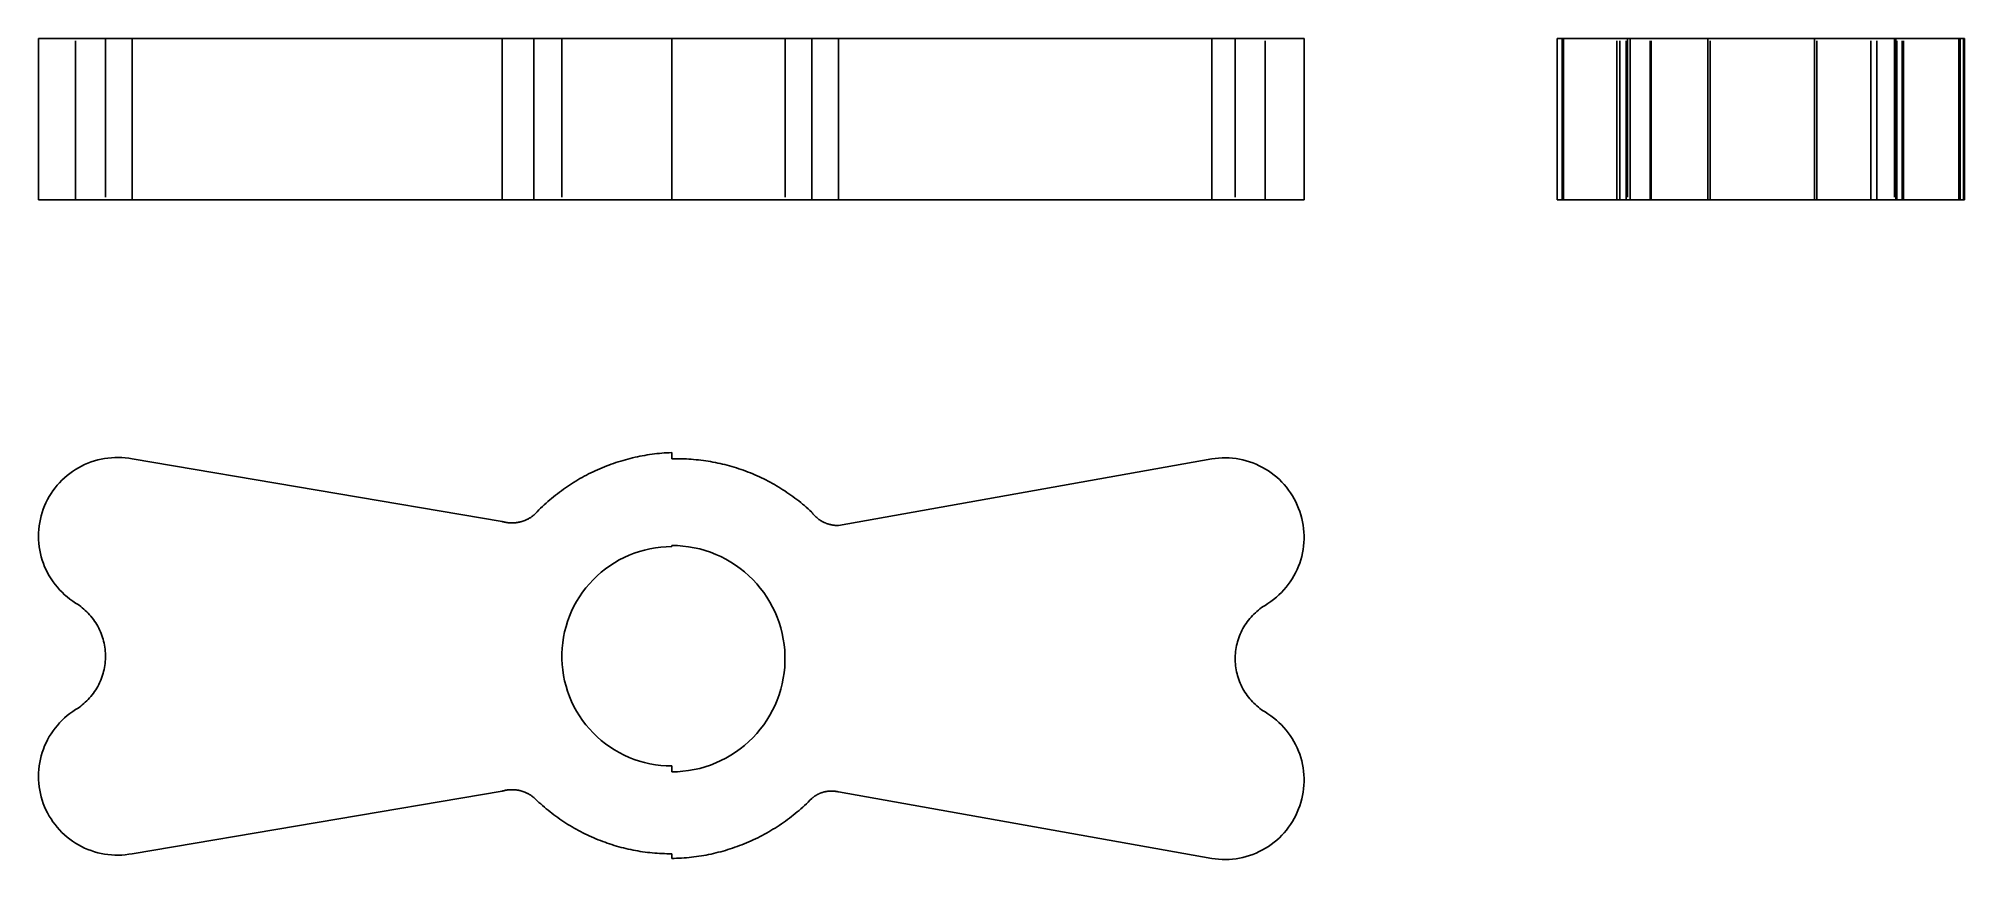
# Model space of a CAD drawing. Extents: x 0 to 1.21, y 0 to 0.52.
import ezdxf

# ---------------------------------------------------------------- set-up
doc = ezdxf.new("R2010")
doc.units = 0
doc.linetypes.add('HIDDEN', pattern=[0.039811, 0.026554, -0.013257])
for name, color, linetype in [('FRONT', 7, 'CONTINUOUS'), ('FRONT_HID', 7, 'HIDDEN'), ('LEFT', 7, 'CONTINUOUS'), ('LEFT_HID', 7, 'HIDDEN'), ('TOP', 7, 'CONTINUOUS')]:
    doc.layers.add(name, color=color, linetype=linetype)

msp = doc.modelspace()

# ---------------------------------------------------------------- linework, layer by layer
at = {"layer": 'FRONT'}
for p, q in [((0.058895, 0.517069), (0, 0.517069)), ((0, 0.517069), (0, 0.415507)), ((0, 0.517069), (0, 0.415507)), ((0.29179, 0.517069), (0.058895, 0.517069)), ((0.058895, 0.415507), (0.058895, 0.517069)), ((0.311527, 0.517069), (0.29179, 0.517069)), ((0.29179, 0.415507), (0.29179, 0.517069)), ((0.398369, 0.517069), (0.311527, 0.517069)), ((0.311527, 0.415507), (0.311527, 0.517069)), ((0.486445, 0.517069), (0.398369, 0.517069)), ((0.398369, 0.415507), (0.398369, 0.517069)), ((0.503221, 0.517069), (0.486445, 0.517069)), ((0.486445, 0.415507), (0.486445, 0.517069)), ((0.73809, 0.517069), (0.503221, 0.517069)), ((0.503221, 0.415507), (0.503221, 0.517069)), ((0.79621, 0.517069), (0.73809, 0.517069)), ((0.73809, 0.415507), (0.73809, 0.517069)), ((0.79621, 0.517069), (0.79621, 0.415507)), ((0.058895, 0.415507), (0, 0.415507)), ((0.29179, 0.415507), (0.058895, 0.415507)), ((0.311527, 0.415507), (0.29179, 0.415507)), ((0.398369, 0.415507), (0.311527, 0.415507)), ((0.486445, 0.415507), (0.398369, 0.415507)), ((0.503221, 0.415507), (0.486445, 0.415507)), ((0.73809, 0.415507), (0.503221, 0.415507)), ((0.79621, 0.415507), (0.73809, 0.415507))]:
    msp.add_line(p, q, dxfattribs=at)
at = {"layer": 'FRONT_HID', "linetype": 'HIDDEN'}
for p, q in [((0.023369, 0.517069), (0, 0.517069)), ((0, 0.517069), (0.023369, 0.517069)), ((0.023369, 0.517069), (0.042105, 0.517069)), ((0.042105, 0.517069), (0.023369, 0.517069)), ((0.023369, 0.415507), (0.023369, 0.517069)), ((0.023369, 0.415507), (0.023369, 0.517069)), ((0.042105, 0.517069), (0.042105, 0.415507)), ((0.311527, 0.517069), (0.398369, 0.517069)), ((0.398369, 0.517069), (0.32929, 0.517069)), ((0.32929, 0.517069), (0.398369, 0.517069)), ((0.32929, 0.517069), (0.32929, 0.415507)), ((0.398369, 0.517069), (0.486445, 0.517069)), ((0.398369, 0.517069), (0.469668, 0.517069)), ((0.469668, 0.517069), (0.398369, 0.517069)), ((0.469668, 0.517069), (0.469668, 0.415507)), ((0.771642, 0.517069), (0.752906, 0.517069)), ((0.752906, 0.517069), (0.771642, 0.517069)), ((0.752906, 0.517069), (0.752906, 0.415507)), ((0.79621, 0.517069), (0.771642, 0.517069)), ((0.771642, 0.517069), (0.79621, 0.517069)), ((0.771642, 0.415507), (0.771642, 0.517069)), ((0.771642, 0.415507), (0.771642, 0.517069)), ((0.023369, 0.415507), (0, 0.415507)), ((0, 0.415507), (0.023369, 0.415507)), ((0.023369, 0.415507), (0.042105, 0.415507)), ((0.042105, 0.415507), (0.023369, 0.415507)), ((0.311527, 0.415507), (0.398369, 0.415507)), ((0.398369, 0.415507), (0.32929, 0.415507)), ((0.32929, 0.415507), (0.398369, 0.415507)), ((0.398369, 0.415507), (0.486445, 0.415507)), ((0.398369, 0.415507), (0.469668, 0.415507)), ((0.469668, 0.415507), (0.398369, 0.415507)), ((0.771642, 0.415507), (0.752906, 0.415507)), ((0.752906, 0.415507), (0.771642, 0.415507)), ((0.79621, 0.415507), (0.771642, 0.415507)), ((0.771642, 0.415507), (0.79621, 0.415507))]:
    msp.add_line(p, q, dxfattribs=at)
at = {"layer": 'LEFT'}
for p, q in [((0.955452, 0.517069), (0.958518, 0.517069)), ((0.955452, 0.415507), (0.955452, 0.517069)), ((0.958518, 0.517069), (1.050189, 0.517069)), ((0.958518, 0.517069), (0.958518, 0.415507)), ((1.050189, 0.517069), (1.117294, 0.517069)), ((1.050189, 0.415507), (1.050189, 0.517069)), ((1.117294, 0.517069), (1.208966, 0.517069)), ((1.117294, 0.415507), (1.117294, 0.517069)), ((1.208966, 0.517069), (1.211044, 0.517069)), ((1.208966, 0.517069), (1.208966, 0.415507)), ((1.211044, 0.415507), (1.211044, 0.517069)), ((1.211044, 0.517069), (1.21172, 0.517069)), ((1.21172, 0.517069), (1.21172, 0.415507)), ((0.955452, 0.415507), (0.958518, 0.415507)), ((0.958518, 0.415507), (1.050189, 0.415507)), ((1.050189, 0.415507), (1.117294, 0.415507)), ((1.117294, 0.415507), (1.208966, 0.415507)), ((1.208966, 0.415507), (1.211044, 0.415507)), ((1.211044, 0.415507), (1.21172, 0.415507))]:
    msp.add_line(p, q, dxfattribs=at)
at = {"layer": 'LEFT_HID', "linetype": 'HIDDEN'}
for p, q in [((0.9594, 0.517069), (0.955452, 0.517069)), ((0.958518, 0.517069), (0.994926, 0.517069)), ((0.9594, 0.517069), (0.958518, 0.517069)), ((1.051669, 0.517069), (0.958724, 0.517069)), ((0.958724, 0.517069), (0.9594, 0.517069)), ((0.958724, 0.517069), (0.958724, 0.415507)), ((0.992952, 0.517069), (0.959349, 0.517069)), ((0.959349, 0.517069), (0.9594, 0.517069)), ((0.959349, 0.517069), (0.959349, 0.415507)), ((0.9594, 0.517069), (1.00134, 0.517069)), ((0.9594, 0.517069), (1.013923, 0.517069)), ((0.9594, 0.415507), (0.9594, 0.517069)), ((0.9594, 0.415507), (0.9594, 0.517069)), ((0.998873, 0.517069), (0.9594, 0.517069)), ((0.9594, 0.415507), (0.9594, 0.517069)), ((1.001343, 0.517069), (0.992952, 0.517069)), ((0.992952, 0.415507), (0.992952, 0.517069)), ((0.994926, 0.517069), (0.999732, 0.517069)), ((0.994926, 0.415507), (0.994926, 0.517069)), ((0.999732, 0.517069), (0.998873, 0.517069)), ((0.998873, 0.415507), (0.998873, 0.517069)), ((0.999732, 0.517069), (0.999732, 0.415507)), ((1.00134, 0.517069), (1.001343, 0.517069)), ((1.00134, 0.415507), (1.00134, 0.517069)), ((1.001343, 0.517069), (1.001343, 0.415507)), ((1.013923, 0.517069), (1.156521, 0.517069)), ((1.013923, 0.415507), (1.013923, 0.517069)), ((1.014663, 0.517069), (1.013923, 0.517069)), ((1.152821, 0.517069), (1.014663, 0.517069)), ((1.014663, 0.415507), (1.014663, 0.517069)), ((1.118775, 0.517069), (1.051669, 0.517069)), ((1.051669, 0.415507), (1.051669, 0.517069)), ((1.21172, 0.517069), (1.118775, 0.517069)), ((1.118775, 0.415507), (1.118775, 0.517069)), ((1.156521, 0.517069), (1.152821, 0.517069)), ((1.152821, 0.415507), (1.152821, 0.517069)), ((1.156521, 0.517069), (1.208084, 0.517069)), ((1.156521, 0.415507), (1.156521, 0.517069)), ((1.16861, 0.517069), (1.167752, 0.517069)), ((1.167752, 0.517069), (1.172558, 0.517069)), ((1.167752, 0.517069), (1.167752, 0.415507)), ((1.173298, 0.517069), (1.168594, 0.517069)), ((1.168594, 0.517069), (1.169104, 0.517069)), ((1.168594, 0.517069), (1.168594, 0.415507)), ((1.208084, 0.517069), (1.16861, 0.517069)), ((1.16861, 0.415507), (1.16861, 0.517069)), ((1.169104, 0.415507), (1.169104, 0.517069)), ((1.169104, 0.517069), (1.211044, 0.517069)), ((1.172558, 0.517069), (1.208085, 0.517069)), ((1.172558, 0.415507), (1.172558, 0.517069)), ((1.173298, 0.415507), (1.173298, 0.517069)), ((1.211044, 0.517069), (1.173298, 0.517069)), ((1.208084, 0.415507), (1.208084, 0.517069)), ((1.208084, 0.517069), (1.208966, 0.517069)), ((1.208966, 0.517069), (1.208084, 0.517069)), ((1.208084, 0.415507), (1.208084, 0.517069)), ((1.208085, 0.517069), (1.208085, 0.517069)), ((1.208085, 0.517069), (1.208085, 0.415507)), ((0.9594, 0.415507), (0.955452, 0.415507)), ((0.958518, 0.415507), (0.994926, 0.415507)), ((0.9594, 0.415507), (0.958518, 0.415507)), ((1.051669, 0.415507), (0.958724, 0.415507)), ((0.958724, 0.415507), (0.9594, 0.415507)), ((0.992952, 0.415507), (0.959349, 0.415507)), ((0.959349, 0.415507), (0.9594, 0.415507)), ((0.9594, 0.415507), (1.00134, 0.415507)), ((0.9594, 0.415507), (1.013923, 0.415507)), ((0.998873, 0.415507), (0.9594, 0.415507)), ((1.001343, 0.415507), (0.992952, 0.415507)), ((0.994926, 0.415507), (0.999732, 0.415507)), ((0.999732, 0.415507), (0.998873, 0.415507)), ((1.00134, 0.415507), (1.001343, 0.415507)), ((1.013923, 0.415507), (1.156521, 0.415507)), ((1.014663, 0.415507), (1.013923, 0.415507)), ((1.152821, 0.415507), (1.014663, 0.415507)), ((1.118775, 0.415507), (1.051669, 0.415507)), ((1.21172, 0.415507), (1.118775, 0.415507)), ((1.156521, 0.415507), (1.152821, 0.415507)), ((1.156521, 0.415507), (1.208084, 0.415507)), ((1.16861, 0.415507), (1.167752, 0.415507)), ((1.167752, 0.415507), (1.172558, 0.415507)), ((1.173298, 0.415507), (1.168594, 0.415507)), ((1.168594, 0.415507), (1.169104, 0.415507)), ((1.208084, 0.415507), (1.16861, 0.415507)), ((1.169104, 0.415507), (1.211044, 0.415507)), ((1.172558, 0.415507), (1.208085, 0.415507)), ((1.211044, 0.415507), (1.173298, 0.415507)), ((1.208084, 0.415507), (1.208966, 0.415507)), ((1.208966, 0.415507), (1.208084, 0.415507)), ((1.208085, 0.415507), (1.208085, 0.415507))]:
    msp.add_line(p, q, dxfattribs=at)
at = {"layer": 'TOP'}
for p, q in [((0.38138, 0.254517), (0.379851, 0.254243)), ((0.382913, 0.254772), (0.38138, 0.254517)), ((0.384449, 0.255008), (0.382913, 0.254772)), ((0.385987, 0.255225), (0.384449, 0.255008)), ((0.387529, 0.255422), (0.385987, 0.255225)), ((0.389072, 0.2556), (0.387529, 0.255422)), ((0.390618, 0.255759), (0.389072, 0.2556)), ((0.392165, 0.255899), (0.390618, 0.255759)), ((0.393714, 0.256019), (0.392165, 0.255899)), ((0.395265, 0.25612), (0.393714, 0.256019)), ((0.396817, 0.256202), (0.395265, 0.25612)), ((0.398369, 0.256265), (0.396817, 0.256202)), ((0.398369, 0.252317), (0.398369, 0.256265)), ((0.019674, 0.243162), (0.017963, 0.241808)), ((0.021444, 0.24444), (0.019674, 0.243162)), ((0.023268, 0.245639), (0.021444, 0.24444)), ((0.025143, 0.246757), (0.023268, 0.245639)), ((0.027065, 0.247791), (0.025143, 0.246757)), ((0.029031, 0.248739), (0.027065, 0.247791)), ((0.031036, 0.2496), (0.029031, 0.248739)), ((0.033078, 0.250371), (0.031036, 0.2496)), ((0.035152, 0.251052), (0.033078, 0.250371)), ((0.037253, 0.251642), (0.035152, 0.251052)), ((0.039379, 0.252138), (0.037253, 0.251642)), ((0.041524, 0.25254), (0.039379, 0.252138)), ((0.043685, 0.252847), (0.041524, 0.25254)), ((0.045858, 0.253059), (0.043685, 0.252847)), ((0.048037, 0.253175), (0.045858, 0.253059)), ((0.05022, 0.253195), (0.048037, 0.253175)), ((0.052401, 0.253119), (0.05022, 0.253195)), ((0.054577, 0.252947), (0.052401, 0.253119)), ((0.056743, 0.25268), (0.054577, 0.252947)), ((0.058895, 0.252317), (0.056743, 0.25268)), ((0.29179, 0.212843), (0.058895, 0.252317)), ((0.346122, 0.242807), (0.344741, 0.242094)), ((0.347511, 0.243502), (0.346122, 0.242807)), ((0.348909, 0.24418), (0.347511, 0.243502)), ((0.350316, 0.244841), (0.348909, 0.24418)), ((0.35173, 0.245484), (0.350316, 0.244841)), ((0.353153, 0.246109), (0.35173, 0.245484)), ((0.354583, 0.246717), (0.353153, 0.246109)), ((0.35602, 0.247306), (0.354583, 0.246717)), ((0.357465, 0.247878), (0.35602, 0.247306)), ((0.358917, 0.248432), (0.357465, 0.247878)), ((0.360376, 0.248967), (0.358917, 0.248432)), ((0.361841, 0.249484), (0.360376, 0.248967)), ((0.363312, 0.249983), (0.361841, 0.249484)), ((0.36479, 0.250464), (0.363312, 0.249983)), ((0.366273, 0.250926), (0.36479, 0.250464)), ((0.367763, 0.251369), (0.366273, 0.250926)), ((0.369257, 0.251794), (0.367763, 0.251369)), ((0.370757, 0.252201), (0.369257, 0.251794)), ((0.372262, 0.252588), (0.370757, 0.252201)), ((0.373771, 0.252957), (0.372262, 0.252588)), ((0.375285, 0.253307), (0.373771, 0.252957)), ((0.376803, 0.253638), (0.375285, 0.253307)), ((0.378325, 0.25395), (0.376803, 0.253638)), ((0.379851, 0.254243), (0.378325, 0.25395)), ((0.399904, 0.252352), (0.398369, 0.252317)), ((0.401439, 0.252367), (0.399904, 0.252352)), ((0.402974, 0.252363), (0.401439, 0.252367)), ((0.404509, 0.25234), (0.402974, 0.252363)), ((0.406044, 0.252298), (0.404509, 0.25234)), ((0.407578, 0.252237), (0.406044, 0.252298)), ((0.409111, 0.252157), (0.407578, 0.252237)), ((0.410643, 0.252058), (0.409111, 0.252157)), ((0.412173, 0.251939), (0.410643, 0.252058)), ((0.413702, 0.251802), (0.412173, 0.251939)), ((0.41523, 0.251645), (0.413702, 0.251802)), ((0.416755, 0.251469), (0.41523, 0.251645)), ((0.418277, 0.251275), (0.416755, 0.251469)), ((0.419798, 0.251061), (0.418277, 0.251275)), ((0.421315, 0.250829), (0.419798, 0.251061)), ((0.42283, 0.250577), (0.421315, 0.250829)), ((0.424341, 0.250307), (0.42283, 0.250577)), ((0.425849, 0.250018), (0.424341, 0.250307)), ((0.427353, 0.24971), (0.425849, 0.250018)), ((0.428853, 0.249383), (0.427353, 0.24971)), ((0.430348, 0.249038), (0.428853, 0.249383)), ((0.43184, 0.248674), (0.430348, 0.249038)), ((0.433327, 0.248292), (0.43184, 0.248674)), ((0.434808, 0.247891), (0.433327, 0.248292)), ((0.436285, 0.247471), (0.434808, 0.247891)), ((0.437757, 0.247034), (0.436285, 0.247471)), ((0.439223, 0.246578), (0.437757, 0.247034)), ((0.440683, 0.246103), (0.439223, 0.246578)), ((0.442137, 0.245611), (0.440683, 0.246103)), ((0.443584, 0.2451), (0.442137, 0.245611)), ((0.445026, 0.244572), (0.443584, 0.2451)), ((0.44646, 0.244025), (0.445026, 0.244572)), ((0.447888, 0.243461), (0.44646, 0.244025)), ((0.449309, 0.242879), (0.447888, 0.243461)), ((0.450722, 0.242279), (0.449309, 0.242879)), ((0.738089, 0.252317), (0.503221, 0.210376)), ((0.740265, 0.25263), (0.738089, 0.252317)), ((0.742453, 0.252846), (0.740265, 0.25263)), ((0.744647, 0.252966), (0.742453, 0.252846)), ((0.746845, 0.25299), (0.744647, 0.252966)), ((0.749042, 0.252916), (0.746845, 0.25299)), ((0.751234, 0.252746), (0.749042, 0.252916)), ((0.753415, 0.25248), (0.751234, 0.252746)), ((0.755583, 0.252118), (0.753415, 0.25248)), ((0.757733, 0.251661), (0.755583, 0.252118)), ((0.759861, 0.251109), (0.757733, 0.251661)), ((0.761963, 0.250465), (0.759861, 0.251109)), ((0.764034, 0.249729), (0.761963, 0.250465)), ((0.766071, 0.248902), (0.764034, 0.249729)), ((0.768069, 0.247986), (0.766071, 0.248902)), ((0.770025, 0.246984), (0.768069, 0.247986)), ((0.771935, 0.245896), (0.770025, 0.246984)), ((0.773795, 0.244725), (0.771935, 0.245896)), ((0.775602, 0.243474), (0.773795, 0.244725)), ((0.777353, 0.242144), (0.775602, 0.243474)), ((0.007868, 0.230418), (0.006729, 0.228556)), ((0.009088, 0.232228), (0.007868, 0.230418)), ((0.010387, 0.233982), (0.009088, 0.232228)), ((0.011761, 0.235678), (0.010387, 0.233982)), ((0.013209, 0.237311), (0.011761, 0.235678)), ((0.014727, 0.238879), (0.013209, 0.237311)), ((0.016313, 0.240379), (0.014727, 0.238879)), ((0.017963, 0.241808), (0.016313, 0.240379)), ((0.32645, 0.230371), (0.325226, 0.229414)), ((0.327686, 0.231312), (0.32645, 0.230371)), ((0.328934, 0.232238), (0.327686, 0.231312)), ((0.330193, 0.233149), (0.328934, 0.232238)), ((0.331463, 0.234044), (0.330193, 0.233149)), ((0.332745, 0.234922), (0.331463, 0.234044)), ((0.334037, 0.235785), (0.332745, 0.234922)), ((0.33534, 0.236632), (0.334037, 0.235785)), ((0.336653, 0.237462), (0.33534, 0.236632)), ((0.337977, 0.238276), (0.336653, 0.237462)), ((0.33931, 0.239073), (0.337977, 0.238276)), ((0.340654, 0.239854), (0.33931, 0.239073)), ((0.342007, 0.240618), (0.340654, 0.239854)), ((0.34337, 0.241365), (0.342007, 0.240618)), ((0.344741, 0.242094), (0.34337, 0.241365)), ((0.452127, 0.241661), (0.450722, 0.242279)), ((0.453525, 0.241027), (0.452127, 0.241661)), ((0.454915, 0.240374), (0.453525, 0.241027)), ((0.456296, 0.239705), (0.454915, 0.240374)), ((0.457669, 0.239018), (0.456296, 0.239705)), ((0.459034, 0.238315), (0.457669, 0.239018)), ((0.460389, 0.237594), (0.459034, 0.238315)), ((0.461736, 0.236856), (0.460389, 0.237594)), ((0.463073, 0.236102), (0.461736, 0.236856)), ((0.464401, 0.235331), (0.463073, 0.236102)), ((0.465718, 0.234544), (0.464401, 0.235331)), ((0.467026, 0.23374), (0.465718, 0.234544)), ((0.468324, 0.23292), (0.467026, 0.23374)), ((0.469612, 0.232084), (0.468324, 0.23292)), ((0.470889, 0.231232), (0.469612, 0.232084)), ((0.472155, 0.230364), (0.470889, 0.231232)), ((0.473411, 0.229481), (0.472155, 0.230364)), ((0.779043, 0.240739), (0.777353, 0.242144)), ((0.780669, 0.23926), (0.779043, 0.240739)), ((0.782229, 0.237712), (0.780669, 0.23926)), ((0.783719, 0.236096), (0.782229, 0.237712)), ((0.785137, 0.234416), (0.783719, 0.236096)), ((0.786479, 0.232675), (0.785137, 0.234416)), ((0.787743, 0.230877), (0.786479, 0.232675)), ((0.788928, 0.229025), (0.787743, 0.230877)), ((0.002318, 0.218597), (0.001704, 0.216503)), ((0.003023, 0.220663), (0.002318, 0.218597)), ((0.003818, 0.222696), (0.003023, 0.220663)), ((0.004702, 0.224691), (0.003818, 0.222696)), ((0.005673, 0.226646), (0.004702, 0.224691)), ((0.006729, 0.228556), (0.005673, 0.226646)), ((0.313677, 0.219035), (0.312595, 0.21792)), ((0.314772, 0.220137), (0.313677, 0.219035)), ((0.315882, 0.221225), (0.314772, 0.220137)), ((0.317004, 0.222299), (0.315882, 0.221225)), ((0.31814, 0.223359), (0.317004, 0.222299)), ((0.31929, 0.224404), (0.31814, 0.223359)), ((0.320452, 0.225436), (0.31929, 0.224404)), ((0.321627, 0.226452), (0.320452, 0.225436)), ((0.322814, 0.227454), (0.321627, 0.226452)), ((0.324014, 0.228442), (0.322814, 0.227454)), ((0.325226, 0.229414), (0.324014, 0.228442)), ((0.474655, 0.228582), (0.473411, 0.229481)), ((0.475888, 0.227667), (0.474655, 0.228582)), ((0.477109, 0.226737), (0.475888, 0.227667)), ((0.478319, 0.225792), (0.477109, 0.226737)), ((0.479517, 0.224832), (0.478319, 0.225792)), ((0.480703, 0.223857), (0.479517, 0.224832)), ((0.481876, 0.222867), (0.480703, 0.223857)), ((0.483038, 0.221863), (0.481876, 0.222867)), ((0.484186, 0.220844), (0.483038, 0.221863)), ((0.485322, 0.219811), (0.484186, 0.220844)), ((0.486445, 0.218765), (0.485322, 0.219811)), ((0.486629, 0.218516), (0.486445, 0.218765)), ((0.486816, 0.21827), (0.486629, 0.218516)), ((0.487007, 0.218026), (0.486816, 0.21827)), ((0.790029, 0.227123), (0.788928, 0.229025)), ((0.791046, 0.225174), (0.790029, 0.227123)), ((0.791976, 0.223183), (0.791046, 0.225174)), ((0.792817, 0.221152), (0.791976, 0.223183)), ((0.793568, 0.219086), (0.792817, 0.221152)), ((0.794228, 0.21699), (0.793568, 0.219086)), ((0.000187, 0.207916), (0.000045, 0.205738)), ((0.000424, 0.210085), (0.000187, 0.207916)), ((0.000756, 0.212243), (0.000424, 0.210085)), ((0.001183, 0.214383), (0.000756, 0.212243)), ((0.001704, 0.216503), (0.001183, 0.214383)), ((0.29211, 0.212754), (0.29179, 0.212843)), ((0.292431, 0.212669), (0.29211, 0.212754)), ((0.292753, 0.212589), (0.292431, 0.212669)), ((0.293076, 0.212514), (0.292753, 0.212589)), ((0.293401, 0.212444), (0.293076, 0.212514)), ((0.293727, 0.212379), (0.293401, 0.212444)), ((0.294053, 0.212318), (0.293727, 0.212379)), ((0.29438, 0.212263), (0.294053, 0.212318)), ((0.294709, 0.212213), (0.29438, 0.212263)), ((0.295038, 0.212167), (0.294709, 0.212213)), ((0.295367, 0.212127), (0.295038, 0.212167)), ((0.295697, 0.212092), (0.295367, 0.212127)), ((0.296028, 0.212062), (0.295697, 0.212092)), ((0.296359, 0.212036), (0.296028, 0.212062)), ((0.29669, 0.212016), (0.296359, 0.212036)), ((0.297022, 0.212001), (0.29669, 0.212016)), ((0.297354, 0.211991), (0.297022, 0.212001)), ((0.297686, 0.211986), (0.297354, 0.211991)), ((0.298018, 0.211986), (0.297686, 0.211986)), ((0.29835, 0.211991), (0.298018, 0.211986)), ((0.298682, 0.212001), (0.29835, 0.211991)), ((0.299013, 0.212016), (0.298682, 0.212001)), ((0.299345, 0.212036), (0.299013, 0.212016)), ((0.299676, 0.212061), (0.299345, 0.212036)), ((0.300006, 0.212091), (0.299676, 0.212061)), ((0.300337, 0.212127), (0.300006, 0.212091)), ((0.300666, 0.212167), (0.300337, 0.212127)), ((0.300995, 0.212212), (0.300666, 0.212167)), ((0.301323, 0.212262), (0.300995, 0.212212)), ((0.301651, 0.212317), (0.301323, 0.212262)), ((0.301977, 0.212378), (0.301651, 0.212317)), ((0.302303, 0.212443), (0.301977, 0.212378)), ((0.302627, 0.212513), (0.302303, 0.212443)), ((0.302951, 0.212588), (0.302627, 0.212513)), ((0.303273, 0.212668), (0.302951, 0.212588)), ((0.303594, 0.212752), (0.303273, 0.212668)), ((0.303914, 0.212842), (0.303594, 0.212752)), ((0.304232, 0.212936), (0.303914, 0.212842)), ((0.304549, 0.213036), (0.304232, 0.212936)), ((0.304864, 0.21314), (0.304549, 0.213036)), ((0.305178, 0.213249), (0.304864, 0.21314)), ((0.30549, 0.213362), (0.305178, 0.213249)), ((0.3058, 0.213481), (0.30549, 0.213362)), ((0.306108, 0.213604), (0.3058, 0.213481)), ((0.306415, 0.213732), (0.306108, 0.213604)), ((0.306719, 0.213864), (0.306415, 0.213732)), ((0.307022, 0.214001), (0.306719, 0.213864)), ((0.307322, 0.214143), (0.307022, 0.214001)), ((0.30762, 0.214289), (0.307322, 0.214143)), ((0.307916, 0.214439), (0.30762, 0.214289)), ((0.30821, 0.214594), (0.307916, 0.214439)), ((0.308501, 0.214754), (0.30821, 0.214594)), ((0.308789, 0.214918), (0.308501, 0.214754)), ((0.309076, 0.215086), (0.308789, 0.214918)), ((0.309359, 0.215259), (0.309076, 0.215086)), ((0.30964, 0.215436), (0.309359, 0.215259)), ((0.309918, 0.215617), (0.30964, 0.215436)), ((0.310194, 0.215802), (0.309918, 0.215617)), ((0.310466, 0.215992), (0.310194, 0.215802)), ((0.310736, 0.216186), (0.310466, 0.215992)), ((0.311003, 0.216383), (0.310736, 0.216186)), ((0.311266, 0.216585), (0.311003, 0.216383)), ((0.311527, 0.216791), (0.311266, 0.216585)), ((0.312595, 0.21792), (0.311527, 0.216791)), ((0.487202, 0.217786), (0.487007, 0.218026)), ((0.487401, 0.217549), (0.487202, 0.217786)), ((0.487603, 0.217315), (0.487401, 0.217549)), ((0.487809, 0.217084), (0.487603, 0.217315)), ((0.488018, 0.216856), (0.487809, 0.217084)), ((0.488231, 0.216631), (0.488018, 0.216856)), ((0.488447, 0.216409), (0.488231, 0.216631)), ((0.488666, 0.216191), (0.488447, 0.216409)), ((0.488889, 0.215976), (0.488666, 0.216191)), ((0.489115, 0.215765), (0.488889, 0.215976)), ((0.489344, 0.215557), (0.489115, 0.215765)), ((0.489576, 0.215353), (0.489344, 0.215557)), ((0.489811, 0.215152), (0.489576, 0.215353)), ((0.490049, 0.214954), (0.489811, 0.215152)), ((0.490291, 0.214761), (0.490049, 0.214954)), ((0.490535, 0.214571), (0.490291, 0.214761)), ((0.490782, 0.214384), (0.490535, 0.214571)), ((0.491032, 0.214202), (0.490782, 0.214384)), ((0.491284, 0.214023), (0.491032, 0.214202)), ((0.49154, 0.213848), (0.491284, 0.214023)), ((0.491798, 0.213678), (0.49154, 0.213848)), ((0.492058, 0.213511), (0.491798, 0.213678)), ((0.492321, 0.213348), (0.492058, 0.213511)), ((0.492587, 0.213189), (0.492321, 0.213348)), ((0.492854, 0.213034), (0.492587, 0.213189)), ((0.493125, 0.212883), (0.492854, 0.213034)), ((0.493397, 0.212736), (0.493125, 0.212883)), ((0.493672, 0.212594), (0.493397, 0.212736)), ((0.493948, 0.212455), (0.493672, 0.212594)), ((0.494227, 0.212321), (0.493948, 0.212455)), ((0.494508, 0.212191), (0.494227, 0.212321)), ((0.494791, 0.212066), (0.494508, 0.212191)), ((0.495075, 0.211944), (0.494791, 0.212066)), ((0.495362, 0.211827), (0.495075, 0.211944)), ((0.49565, 0.211715), (0.495362, 0.211827)), ((0.49594, 0.211607), (0.49565, 0.211715)), ((0.496231, 0.211503), (0.49594, 0.211607)), ((0.496524, 0.211403), (0.496231, 0.211503)), ((0.496819, 0.211309), (0.496524, 0.211403)), ((0.497115, 0.211218), (0.496819, 0.211309)), ((0.497412, 0.211132), (0.497115, 0.211218)), ((0.49771, 0.211051), (0.497412, 0.211132)), ((0.49801, 0.210974), (0.49771, 0.211051)), ((0.498311, 0.210902), (0.49801, 0.210974)), ((0.498613, 0.210834), (0.498311, 0.210902)), ((0.498916, 0.210771), (0.498613, 0.210834)), ((0.499219, 0.210713), (0.498916, 0.210771)), ((0.499524, 0.210659), (0.499219, 0.210713)), ((0.49983, 0.210609), (0.499524, 0.210659)), ((0.500136, 0.210565), (0.49983, 0.210609)), ((0.500443, 0.210525), (0.500136, 0.210565)), ((0.50075, 0.21049), (0.500443, 0.210525)), ((0.501058, 0.210459), (0.50075, 0.21049)), ((0.501366, 0.210433), (0.501058, 0.210459)), ((0.501675, 0.210412), (0.501366, 0.210433)), ((0.501984, 0.210395), (0.501675, 0.210412)), ((0.502293, 0.210384), (0.501984, 0.210395)), ((0.502602, 0.210377), (0.502293, 0.210384)), ((0.502912, 0.210374), (0.502602, 0.210377)), ((0.503221, 0.210376), (0.502912, 0.210374)), ((0.794794, 0.214866), (0.794228, 0.21699)), ((0.795267, 0.212719), (0.794794, 0.214866)), ((0.795644, 0.210554), (0.795267, 0.212719)), ((0.795927, 0.208374), (0.795644, 0.210554)), ((0.796112, 0.206184), (0.795927, 0.208374)), ((0.796202, 0.203988), (0.796112, 0.206184)), ((0.000045, 0.205738), (0, 0.203555)), ((0, 0.203555), (0.000051, 0.201373)), ((0.000051, 0.201373), (0.000197, 0.199196)), ((0.000197, 0.199196), (0.00044, 0.197026)), ((0.00044, 0.197026), (0.000777, 0.19487)), ((0.000777, 0.19487), (0.001209, 0.192731)), ((0.374743, 0.192888), (0.378008, 0.193985)), ((0.378008, 0.193985), (0.381323, 0.194918)), ((0.381323, 0.194918), (0.384681, 0.195684)), ((0.384681, 0.195684), (0.388073, 0.196282)), ((0.388073, 0.196282), (0.391491, 0.196711)), ((0.391491, 0.196711), (0.394926, 0.196968)), ((0.394926, 0.196968), (0.398369, 0.197054)), ((0.398369, 0.197794), (0.401923, 0.197706)), ((0.398369, 0.197054), (0.398369, 0.197794)), ((0.401923, 0.197706), (0.405468, 0.19744)), ((0.405468, 0.19744), (0.408996, 0.196998)), ((0.408996, 0.196998), (0.412497, 0.19638)), ((0.412497, 0.19638), (0.415963, 0.195589)), ((0.415963, 0.195589), (0.419385, 0.194627)), ((0.419385, 0.194627), (0.422755, 0.193494)), ((0.7952, 0.193064), (0.795592, 0.195227)), ((0.795592, 0.195227), (0.795889, 0.197405)), ((0.795889, 0.197405), (0.79609, 0.199594)), ((0.79609, 0.199594), (0.796194, 0.201789)), ((0.796194, 0.201789), (0.796202, 0.203988)), ((0.001209, 0.192731), (0.001735, 0.190612)), ((0.001735, 0.190612), (0.002354, 0.188519)), ((0.002354, 0.188519), (0.003064, 0.186455)), ((0.003064, 0.186455), (0.003864, 0.184425)), ((0.003864, 0.184425), (0.004753, 0.182431)), ((0.004753, 0.182431), (0.005729, 0.180479)), ((0.353966, 0.180893), (0.356659, 0.18304)), ((0.356659, 0.18304), (0.359456, 0.185051)), ((0.359456, 0.185051), (0.362349, 0.186919)), ((0.362349, 0.186919), (0.365332, 0.188642)), ((0.365332, 0.188642), (0.368397, 0.190213)), ((0.368397, 0.190213), (0.371536, 0.19163)), ((0.371536, 0.19163), (0.374743, 0.192888)), ((0.422755, 0.193494), (0.426064, 0.192195)), ((0.426064, 0.192195), (0.429305, 0.190733)), ((0.429305, 0.190733), (0.432468, 0.189111)), ((0.432468, 0.189111), (0.435547, 0.187334)), ((0.435547, 0.187334), (0.438533, 0.185405)), ((0.438533, 0.185405), (0.44142, 0.18333)), ((0.44142, 0.18333), (0.444199, 0.181113)), ((0.790894, 0.180638), (0.791837, 0.182623)), ((0.791837, 0.182623), (0.792692, 0.184648)), ((0.792692, 0.184648), (0.793458, 0.186709)), ((0.793458, 0.186709), (0.794131, 0.188801)), ((0.794131, 0.188801), (0.794713, 0.190921)), ((0.794713, 0.190921), (0.7952, 0.193064)), ((0.005729, 0.180479), (0.00679, 0.178571)), ((0.00679, 0.178571), (0.007933, 0.176712)), ((0.007933, 0.176712), (0.009157, 0.174905)), ((0.009157, 0.174905), (0.01046, 0.173154)), ((0.01046, 0.173154), (0.011839, 0.171461)), ((0.011839, 0.171461), (0.01329, 0.169831)), ((0.01329, 0.169831), (0.014812, 0.168267)), ((0.342281, 0.168299), (0.344361, 0.171045)), ((0.344361, 0.171045), (0.346575, 0.173684)), ((0.346575, 0.173684), (0.348918, 0.176209)), ((0.348918, 0.176209), (0.351383, 0.178614)), ((0.351383, 0.178614), (0.353966, 0.180893)), ((0.444199, 0.181113), (0.446865, 0.178761)), ((0.446865, 0.178761), (0.44941, 0.176279)), ((0.44941, 0.176279), (0.451828, 0.173673)), ((0.451828, 0.173673), (0.454113, 0.170949)), ((0.454113, 0.170949), (0.45626, 0.168115)), ((0.781992, 0.168162), (0.783493, 0.169767)), ((0.783493, 0.169767), (0.784922, 0.171437)), ((0.784922, 0.171437), (0.786276, 0.173169)), ((0.786276, 0.173169), (0.787553, 0.174958)), ((0.787553, 0.174958), (0.788749, 0.176802)), ((0.788749, 0.176802), (0.789864, 0.178696)), ((0.789864, 0.178696), (0.790894, 0.180638)), ((0.014812, 0.168267), (0.016401, 0.166771)), ((0.016401, 0.166771), (0.018055, 0.165346)), ((0.018055, 0.165346), (0.01977, 0.163996)), ((0.01977, 0.163996), (0.021542, 0.162722)), ((0.021542, 0.162722), (0.023369, 0.161528)), ((0.023369, 0.161528), (0.024443, 0.160842)), ((0.024443, 0.160842), (0.025494, 0.160121)), ((0.025494, 0.160121), (0.026522, 0.159368)), ((0.026522, 0.159368), (0.027524, 0.158581)), ((0.027524, 0.158581), (0.028501, 0.157762)), ((0.028501, 0.157762), (0.02945, 0.156912)), ((0.335403, 0.156386), (0.336898, 0.15949)), ((0.336898, 0.15949), (0.338545, 0.162515)), ((0.338545, 0.162515), (0.340341, 0.165454)), ((0.340341, 0.165454), (0.342281, 0.168299)), ((0.45626, 0.168115), (0.458262, 0.165178)), ((0.458262, 0.165178), (0.460116, 0.162144)), ((0.460116, 0.162144), (0.461816, 0.159022)), ((0.461816, 0.159022), (0.463359, 0.155819)), ((0.767487, 0.157101), (0.76849, 0.157887)), ((0.76849, 0.157887), (0.769517, 0.158641)), ((0.769517, 0.158641), (0.770568, 0.159361)), ((0.770568, 0.159361), (0.771642, 0.160047)), ((0.771642, 0.160047), (0.77351, 0.161205)), ((0.77351, 0.161205), (0.775326, 0.162445)), ((0.775326, 0.162445), (0.777085, 0.163762)), ((0.777085, 0.163762), (0.778785, 0.165156)), ((0.778785, 0.165156), (0.780421, 0.166624)), ((0.780421, 0.166624), (0.781992, 0.168162)), ((0.02945, 0.156912), (0.030372, 0.156032)), ((0.030372, 0.156032), (0.031264, 0.155123)), ((0.031264, 0.155123), (0.032127, 0.154185)), ((0.032127, 0.154185), (0.032959, 0.15322)), ((0.032959, 0.15322), (0.033759, 0.152228)), ((0.033759, 0.152228), (0.034527, 0.151211)), ((0.034527, 0.151211), (0.035262, 0.15017)), ((0.035262, 0.15017), (0.035962, 0.149105)), ((0.035962, 0.149105), (0.036628, 0.148019)), ((0.036628, 0.148019), (0.037258, 0.146911)), ((0.037258, 0.146911), (0.037852, 0.145784)), ((0.037852, 0.145784), (0.03841, 0.144638)), ((0.331022, 0.143347), (0.331872, 0.146684)), ((0.331872, 0.146684), (0.332887, 0.149976)), ((0.332887, 0.149976), (0.334065, 0.153212)), ((0.334065, 0.153212), (0.335403, 0.156386)), ((0.463359, 0.155819), (0.46474, 0.152543)), ((0.46474, 0.152543), (0.465956, 0.149203)), ((0.465956, 0.149203), (0.467004, 0.145806)), ((0.467004, 0.145806), (0.467881, 0.14236)), ((0.757159, 0.144303), (0.757753, 0.145431)), ((0.757753, 0.145431), (0.758383, 0.146538)), ((0.758383, 0.146538), (0.759049, 0.147625)), ((0.759049, 0.147625), (0.75975, 0.148689)), ((0.75975, 0.148689), (0.760484, 0.149731)), ((0.760484, 0.149731), (0.761252, 0.150748)), ((0.761252, 0.150748), (0.762052, 0.151739)), ((0.762052, 0.151739), (0.762884, 0.152705)), ((0.762884, 0.152705), (0.763747, 0.153642)), ((0.763747, 0.153642), (0.76464, 0.154552)), ((0.76464, 0.154552), (0.765561, 0.155432)), ((0.765561, 0.155432), (0.766511, 0.156282)), ((0.766511, 0.156282), (0.767487, 0.157101)), ((0.03841, 0.144638), (0.03893, 0.143474)), ((0.03893, 0.143474), (0.039412, 0.142295)), ((0.039412, 0.142295), (0.039856, 0.1411)), ((0.039856, 0.1411), (0.040261, 0.139892)), ((0.040261, 0.139892), (0.040626, 0.138671)), ((0.040626, 0.138671), (0.040952, 0.137439)), ((0.040952, 0.137439), (0.041238, 0.136198)), ((0.041238, 0.136198), (0.041484, 0.134947)), ((0.041484, 0.134947), (0.041689, 0.133689)), ((0.041689, 0.133689), (0.041853, 0.132426)), ((0.329483, 0.133137), (0.329826, 0.136565)), ((0.329826, 0.136565), (0.33034, 0.13997)), ((0.33034, 0.13997), (0.331022, 0.143347)), ((0.467881, 0.14236), (0.468585, 0.138876)), ((0.468585, 0.138876), (0.469115, 0.13536)), ((0.469115, 0.13536), (0.469469, 0.131823)), ((0.753322, 0.132209), (0.753527, 0.133467)), ((0.753527, 0.133467), (0.753773, 0.134717)), ((0.753773, 0.134717), (0.754059, 0.135959)), ((0.754059, 0.135959), (0.754385, 0.137191)), ((0.754385, 0.137191), (0.754751, 0.138412)), ((0.754751, 0.138412), (0.755156, 0.13962)), ((0.755156, 0.13962), (0.755599, 0.140815)), ((0.755599, 0.140815), (0.756081, 0.141994)), ((0.756081, 0.141994), (0.756602, 0.143158)), ((0.756602, 0.143158), (0.757159, 0.144303)), ((0.041689, 0.122261), (0.041484, 0.121003)), ((0.041853, 0.123524), (0.041689, 0.122261)), ((0.041853, 0.132426), (0.041977, 0.131158)), ((0.041977, 0.124793), (0.041853, 0.123524)), ((0.041977, 0.131158), (0.042059, 0.129886)), ((0.042059, 0.126064), (0.041977, 0.124793)), ((0.042059, 0.129886), (0.0421, 0.128612)), ((0.0421, 0.127338), (0.042059, 0.126064)), ((0.0421, 0.128612), (0.0421, 0.127338)), ((0.329312, 0.129697), (0.329483, 0.133137)), ((0.329312, 0.126253), (0.329312, 0.129697)), ((0.329483, 0.122813), (0.329312, 0.126253)), ((0.329826, 0.119386), (0.329483, 0.122813)), ((0.469469, 0.131823), (0.469646, 0.128272)), ((0.469646, 0.124717), (0.469469, 0.121167)), ((0.469646, 0.128272), (0.469646, 0.124717)), ((0.752911, 0.127132), (0.752952, 0.128406)), ((0.752911, 0.125858), (0.752911, 0.127132)), ((0.752952, 0.124584), (0.752911, 0.125858)), ((0.752952, 0.128406), (0.753034, 0.129677)), ((0.753034, 0.123312), (0.752952, 0.124584)), ((0.753034, 0.129677), (0.753158, 0.130946)), ((0.753158, 0.122044), (0.753034, 0.123312)), ((0.753158, 0.130946), (0.753322, 0.132209)), ((0.753322, 0.12078), (0.753158, 0.122044)), ((0.037852, 0.110166), (0.037258, 0.109039)), ((0.03841, 0.111312), (0.037852, 0.110166)), ((0.03893, 0.112476), (0.03841, 0.111312)), ((0.039412, 0.113655), (0.03893, 0.112476)), ((0.039856, 0.11485), (0.039412, 0.113655)), ((0.040261, 0.116058), (0.039856, 0.11485)), ((0.040626, 0.117279), (0.040261, 0.116058)), ((0.040952, 0.118511), (0.040626, 0.117279)), ((0.041238, 0.119753), (0.040952, 0.118511)), ((0.041484, 0.121003), (0.041238, 0.119753)), ((0.33034, 0.11598), (0.329826, 0.119386)), ((0.331022, 0.112604), (0.33034, 0.11598)), ((0.331872, 0.109266), (0.331022, 0.112604)), ((0.332887, 0.105974), (0.331872, 0.109266)), ((0.467881, 0.110629), (0.467004, 0.107184)), ((0.468585, 0.114114), (0.467881, 0.110629)), ((0.469115, 0.117629), (0.468585, 0.114114)), ((0.469469, 0.121167), (0.469115, 0.117629)), ((0.753527, 0.119523), (0.753322, 0.12078)), ((0.753773, 0.118272), (0.753527, 0.119523)), ((0.754059, 0.11703), (0.753773, 0.118272)), ((0.754385, 0.115799), (0.754059, 0.11703)), ((0.754751, 0.114578), (0.754385, 0.115799)), ((0.755156, 0.11337), (0.754751, 0.114578)), ((0.755599, 0.112175), (0.755156, 0.11337)), ((0.756081, 0.110995), (0.755599, 0.112175)), ((0.756602, 0.109832), (0.756081, 0.110995)), ((0.757159, 0.108686), (0.756602, 0.109832)), ((0.027524, 0.097369), (0.026522, 0.096583)), ((0.028501, 0.098188), (0.027524, 0.097369)), ((0.02945, 0.099038), (0.028501, 0.098188)), ((0.030372, 0.099918), (0.02945, 0.099038)), ((0.031264, 0.100827), (0.030372, 0.099918)), ((0.032127, 0.101765), (0.031264, 0.100827)), ((0.032959, 0.102731), (0.032127, 0.101765)), ((0.033759, 0.103722), (0.032959, 0.102731)), ((0.034527, 0.104739), (0.033759, 0.103722)), ((0.035262, 0.10578), (0.034527, 0.104739)), ((0.035962, 0.106845), (0.035262, 0.10578)), ((0.036628, 0.107932), (0.035962, 0.106845)), ((0.037258, 0.109039), (0.036628, 0.107932)), ((0.334065, 0.102738), (0.332887, 0.105974)), ((0.335403, 0.099564), (0.334065, 0.102738)), ((0.336898, 0.096461), (0.335403, 0.099564)), ((0.463359, 0.09717), (0.461816, 0.093967)), ((0.46474, 0.100446), (0.463359, 0.09717)), ((0.465956, 0.103787), (0.46474, 0.100446)), ((0.467004, 0.107184), (0.465956, 0.103787)), ((0.757753, 0.107559), (0.757159, 0.108686)), ((0.758383, 0.106451), (0.757753, 0.107559)), ((0.759049, 0.105365), (0.758383, 0.106451)), ((0.75975, 0.1043), (0.759049, 0.105365)), ((0.760484, 0.103259), (0.75975, 0.1043)), ((0.761252, 0.102242), (0.760484, 0.103259)), ((0.762052, 0.10125), (0.761252, 0.102242)), ((0.762884, 0.100285), (0.762052, 0.10125)), ((0.763747, 0.099347), (0.762884, 0.100285)), ((0.76464, 0.098438), (0.763747, 0.099347)), ((0.765561, 0.097558), (0.76464, 0.098438)), ((0.766511, 0.096708), (0.765561, 0.097558)), ((0.01329, 0.086119), (0.011839, 0.084489)), ((0.014812, 0.087683), (0.01329, 0.086119)), ((0.016401, 0.089179), (0.014812, 0.087683)), ((0.018055, 0.090604), (0.016401, 0.089179)), ((0.01977, 0.091954), (0.018055, 0.090604)), ((0.021542, 0.093228), (0.01977, 0.091954)), ((0.023369, 0.094422), (0.021542, 0.093228)), ((0.024443, 0.095108), (0.023369, 0.094422)), ((0.025494, 0.095829), (0.024443, 0.095108)), ((0.026522, 0.096583), (0.025494, 0.095829)), ((0.338545, 0.093436), (0.336898, 0.096461)), ((0.340341, 0.090497), (0.338545, 0.093436)), ((0.342281, 0.087651), (0.340341, 0.090497)), ((0.344361, 0.084905), (0.342281, 0.087651)), ((0.346575, 0.082267), (0.344361, 0.084905)), ((0.45626, 0.084874), (0.454113, 0.08204)), ((0.458262, 0.087812), (0.45626, 0.084874)), ((0.460116, 0.090845), (0.458262, 0.087812)), ((0.461816, 0.093967), (0.460116, 0.090845)), ((0.767487, 0.095889), (0.766511, 0.096708)), ((0.76849, 0.095102), (0.767487, 0.095889)), ((0.769517, 0.094348), (0.76849, 0.095102)), ((0.770568, 0.093628), (0.769517, 0.094348)), ((0.771642, 0.092942), (0.770568, 0.093628)), ((0.77351, 0.091784), (0.771642, 0.092942)), ((0.775326, 0.090545), (0.77351, 0.091784)), ((0.777085, 0.089227), (0.775326, 0.090545)), ((0.778785, 0.087833), (0.777085, 0.089227)), ((0.780421, 0.086366), (0.778785, 0.087833)), ((0.781992, 0.084828), (0.780421, 0.086366)), ((0.783493, 0.083222), (0.781992, 0.084828)), ((0.004753, 0.073519), (0.003864, 0.071526)), ((0.005729, 0.075472), (0.004753, 0.073519)), ((0.00679, 0.077379), (0.005729, 0.075472)), ((0.007933, 0.079238), (0.00679, 0.077379)), ((0.009157, 0.081045), (0.007933, 0.079238)), ((0.01046, 0.082796), (0.009157, 0.081045)), ((0.011839, 0.084489), (0.01046, 0.082796)), ((0.348918, 0.079742), (0.346575, 0.082267)), ((0.351383, 0.077337), (0.348918, 0.079742)), ((0.353966, 0.075058), (0.351383, 0.077337)), ((0.356659, 0.07291), (0.353966, 0.075058)), ((0.359456, 0.070899), (0.356659, 0.07291)), ((0.446865, 0.074229), (0.444199, 0.071876)), ((0.44941, 0.076711), (0.446865, 0.074229)), ((0.451828, 0.079317), (0.44941, 0.076711)), ((0.454113, 0.08204), (0.451828, 0.079317)), ((0.784922, 0.081552), (0.783493, 0.083222)), ((0.786276, 0.079821), (0.784922, 0.081552)), ((0.787553, 0.078032), (0.786276, 0.079821)), ((0.788749, 0.076188), (0.787553, 0.078032)), ((0.789864, 0.074293), (0.788749, 0.076188)), ((0.790894, 0.072351), (0.789864, 0.074293)), ((0.000777, 0.06108), (0.00044, 0.058924)), ((0.001209, 0.06322), (0.000777, 0.06108)), ((0.001735, 0.065338), (0.001209, 0.06322)), ((0.002354, 0.067431), (0.001735, 0.065338)), ((0.003064, 0.069495), (0.002354, 0.067431)), ((0.003864, 0.071526), (0.003064, 0.069495)), ((0.362349, 0.069031), (0.359456, 0.070899)), ((0.365332, 0.067308), (0.362349, 0.069031)), ((0.368397, 0.065737), (0.365332, 0.067308)), ((0.371536, 0.06432), (0.368397, 0.065737)), ((0.374743, 0.063062), (0.371536, 0.06432)), ((0.378008, 0.061965), (0.374743, 0.063062)), ((0.381323, 0.061032), (0.378008, 0.061965)), ((0.384681, 0.060266), (0.381323, 0.061032)), ((0.426064, 0.060794), (0.422755, 0.059495)), ((0.429305, 0.062256), (0.426064, 0.060794)), ((0.432468, 0.063878), (0.429305, 0.062256)), ((0.435547, 0.065656), (0.432468, 0.063878)), ((0.438533, 0.067585), (0.435547, 0.065656)), ((0.44142, 0.06966), (0.438533, 0.067585)), ((0.444199, 0.071876), (0.44142, 0.06966)), ((0.791837, 0.070366), (0.790894, 0.072351)), ((0.792692, 0.068341), (0.791837, 0.070366)), ((0.793458, 0.066281), (0.792692, 0.068341)), ((0.794131, 0.064188), (0.793458, 0.066281)), ((0.794713, 0.062069), (0.794131, 0.064188)), ((0.7952, 0.059925), (0.794713, 0.062069)), ((0.000051, 0.054577), (0, 0.052395)), ((0, 0.052395), (0.000045, 0.050213)), ((0.000045, 0.050213), (0.000187, 0.048034)), ((0.000197, 0.056755), (0.000051, 0.054577)), ((0.00044, 0.058924), (0.000197, 0.056755)), ((0.388073, 0.059668), (0.384681, 0.060266)), ((0.391491, 0.059239), (0.388073, 0.059668)), ((0.394926, 0.058982), (0.391491, 0.059239)), ((0.398369, 0.058896), (0.394926, 0.058982)), ((0.398369, 0.055195), (0.398369, 0.058896)), ((0.401923, 0.055284), (0.398369, 0.055195)), ((0.405468, 0.05555), (0.401923, 0.055284)), ((0.408996, 0.055992), (0.405468, 0.05555)), ((0.412497, 0.056609), (0.408996, 0.055992)), ((0.415963, 0.0574), (0.412497, 0.056609)), ((0.419385, 0.058363), (0.415963, 0.0574)), ((0.422755, 0.059495), (0.419385, 0.058363)), ((0.795592, 0.057763), (0.7952, 0.059925)), ((0.795889, 0.055585), (0.795592, 0.057763)), ((0.79609, 0.053396), (0.795889, 0.055585)), ((0.796194, 0.0512), (0.79609, 0.053396)), ((0.796112, 0.046806), (0.796202, 0.049002)), ((0.796202, 0.049002), (0.796194, 0.0512)), ((0.000187, 0.048034), (0.000424, 0.045865)), ((0.000424, 0.045865), (0.000756, 0.043708)), ((0.000756, 0.043708), (0.001183, 0.041567)), ((0.001183, 0.041567), (0.001704, 0.039447)), ((0.001704, 0.039447), (0.002318, 0.037353)), ((0.002318, 0.037353), (0.003023, 0.035287)), ((0.058895, 0.003633), (0.29179, 0.043107)), ((0.29179, 0.043107), (0.29211, 0.043196)), ((0.29211, 0.043196), (0.292431, 0.043281)), ((0.292431, 0.043281), (0.292753, 0.043361)), ((0.292753, 0.043361), (0.293076, 0.043436)), ((0.293076, 0.043436), (0.293401, 0.043506)), ((0.293401, 0.043506), (0.293727, 0.043572)), ((0.293727, 0.043572), (0.294053, 0.043632)), ((0.294053, 0.043632), (0.29438, 0.043687)), ((0.29438, 0.043687), (0.294709, 0.043737)), ((0.294709, 0.043737), (0.295038, 0.043783)), ((0.295038, 0.043783), (0.295367, 0.043823)), ((0.295367, 0.043823), (0.295697, 0.043858)), ((0.295697, 0.043858), (0.296028, 0.043888)), ((0.296028, 0.043888), (0.296359, 0.043914)), ((0.296359, 0.043914), (0.29669, 0.043934)), ((0.29669, 0.043934), (0.297022, 0.043949)), ((0.297022, 0.043949), (0.297354, 0.043959)), ((0.297354, 0.043959), (0.297686, 0.043964)), ((0.297686, 0.043964), (0.298018, 0.043964)), ((0.298018, 0.043964), (0.29835, 0.043959)), ((0.29835, 0.043959), (0.298682, 0.043949)), ((0.298682, 0.043949), (0.299013, 0.043934)), ((0.299013, 0.043934), (0.299345, 0.043914)), ((0.299345, 0.043914), (0.299676, 0.043889)), ((0.299676, 0.043889), (0.300006, 0.043859)), ((0.300006, 0.043859), (0.300337, 0.043824)), ((0.300337, 0.043824), (0.300666, 0.043783)), ((0.300666, 0.043783), (0.300995, 0.043738)), ((0.300995, 0.043738), (0.301323, 0.043688)), ((0.301323, 0.043688), (0.301651, 0.043633)), ((0.301651, 0.043633), (0.301977, 0.043573)), ((0.301977, 0.043573), (0.302303, 0.043507)), ((0.302303, 0.043507), (0.302627, 0.043437)), ((0.302627, 0.043437), (0.302951, 0.043362)), ((0.302951, 0.043362), (0.303273, 0.043283)), ((0.303273, 0.043283), (0.303594, 0.043198)), ((0.303594, 0.043198), (0.303914, 0.043108)), ((0.303914, 0.043108), (0.304232, 0.043014)), ((0.304232, 0.043014), (0.304549, 0.042914)), ((0.304549, 0.042914), (0.304864, 0.04281)), ((0.304864, 0.04281), (0.305178, 0.042701)), ((0.305178, 0.042701), (0.30549, 0.042588)), ((0.30549, 0.042588), (0.3058, 0.042469)), ((0.3058, 0.042469), (0.306108, 0.042346)), ((0.306108, 0.042346), (0.306415, 0.042219)), ((0.306415, 0.042219), (0.306719, 0.042086)), ((0.306719, 0.042086), (0.307022, 0.041949)), ((0.307022, 0.041949), (0.307322, 0.041808)), ((0.307322, 0.041808), (0.30762, 0.041661)), ((0.30762, 0.041661), (0.307916, 0.041511)), ((0.307916, 0.041511), (0.30821, 0.041356)), ((0.30821, 0.041356), (0.308501, 0.041196)), ((0.308501, 0.041196), (0.308789, 0.041032)), ((0.308789, 0.041032), (0.309076, 0.040864)), ((0.309076, 0.040864), (0.309359, 0.040691)), ((0.309359, 0.040691), (0.30964, 0.040514)), ((0.30964, 0.040514), (0.309918, 0.040333)), ((0.309918, 0.040333), (0.310194, 0.040148)), ((0.310194, 0.040148), (0.310466, 0.039958)), ((0.310466, 0.039958), (0.310736, 0.039765)), ((0.310736, 0.039765), (0.311003, 0.039567)), ((0.311003, 0.039567), (0.311266, 0.039365)), ((0.311266, 0.039365), (0.311527, 0.039159)), ((0.311527, 0.039159), (0.312619, 0.03809)), ((0.312619, 0.03809), (0.313724, 0.037035)), ((0.313724, 0.037035), (0.314843, 0.035993)), ((0.484237, 0.036212), (0.485348, 0.037309)), ((0.485348, 0.037309), (0.486445, 0.038419)), ((0.486445, 0.038419), (0.48666, 0.038606)), ((0.48666, 0.038606), (0.486878, 0.03879)), ((0.486878, 0.03879), (0.487099, 0.038971)), ((0.487099, 0.038971), (0.487322, 0.039148)), ((0.487322, 0.039148), (0.487548, 0.039322)), ((0.487548, 0.039322), (0.487777, 0.039492)), ((0.487777, 0.039492), (0.488009, 0.039659)), ((0.488009, 0.039659), (0.488242, 0.039822)), ((0.488242, 0.039822), (0.488479, 0.039982)), ((0.488479, 0.039982), (0.488718, 0.040138)), ((0.488718, 0.040138), (0.488959, 0.040291)), ((0.488959, 0.040291), (0.489202, 0.04044)), ((0.489202, 0.04044), (0.489448, 0.040585)), ((0.489448, 0.040585), (0.489695, 0.040726)), ((0.489695, 0.040726), (0.489945, 0.040864)), ((0.489945, 0.040864), (0.490197, 0.040997)), ((0.490197, 0.040997), (0.490451, 0.041127)), ((0.490451, 0.041127), (0.490707, 0.041253)), ((0.490707, 0.041253), (0.490965, 0.041376)), ((0.490965, 0.041376), (0.491224, 0.041494)), ((0.491224, 0.041494), (0.491486, 0.041608)), ((0.491486, 0.041608), (0.491749, 0.041718)), ((0.491749, 0.041718), (0.492013, 0.041825)), ((0.492013, 0.041825), (0.49228, 0.041927)), ((0.49228, 0.041927), (0.492548, 0.042025)), ((0.492548, 0.042025), (0.492817, 0.042119)), ((0.492817, 0.042119), (0.493088, 0.042209)), ((0.493088, 0.042209), (0.49336, 0.042295)), ((0.49336, 0.042295), (0.493633, 0.042377)), ((0.493633, 0.042377), (0.493907, 0.042454)), ((0.493907, 0.042454), (0.494183, 0.042528)), ((0.494183, 0.042528), (0.49446, 0.042597)), ((0.49446, 0.042597), (0.494738, 0.042662)), ((0.494738, 0.042662), (0.495016, 0.042722)), ((0.495016, 0.042722), (0.495296, 0.042779)), ((0.495296, 0.042779), (0.495576, 0.042831)), ((0.495576, 0.042831), (0.495857, 0.042879)), ((0.495857, 0.042879), (0.496139, 0.042923)), ((0.496139, 0.042923), (0.496422, 0.042962)), ((0.496422, 0.042962), (0.496705, 0.042997)), ((0.496705, 0.042997), (0.496988, 0.043028)), ((0.496988, 0.043028), (0.497272, 0.043055)), ((0.497272, 0.043055), (0.497557, 0.043077)), ((0.497557, 0.043077), (0.497842, 0.043095)), ((0.497842, 0.043095), (0.498126, 0.043108)), ((0.498126, 0.043108), (0.498412, 0.043118)), ((0.498412, 0.043118), (0.498697, 0.043122)), ((0.498697, 0.043122), (0.498982, 0.043123)), ((0.498982, 0.043123), (0.499267, 0.043119)), ((0.499267, 0.043119), (0.499552, 0.043111)), ((0.499552, 0.043111), (0.499837, 0.043099)), ((0.499837, 0.043099), (0.500122, 0.043082)), ((0.500122, 0.043082), (0.500407, 0.043061)), ((0.500407, 0.043061), (0.500691, 0.043035)), ((0.500691, 0.043035), (0.500974, 0.043005)), ((0.500974, 0.043005), (0.501258, 0.042971)), ((0.501258, 0.042971), (0.50154, 0.042933)), ((0.50154, 0.042933), (0.501822, 0.04289)), ((0.501822, 0.04289), (0.502104, 0.042843)), ((0.502104, 0.042843), (0.502384, 0.042792)), ((0.502384, 0.042792), (0.502664, 0.042737)), ((0.502664, 0.042737), (0.502943, 0.042677)), ((0.502943, 0.042677), (0.503221, 0.042613)), ((0.503221, 0.042613), (0.738089, 0.000672)), ((0.794228, 0.036), (0.794794, 0.038124)), ((0.794794, 0.038124), (0.795267, 0.04027)), ((0.795267, 0.04027), (0.795644, 0.042436)), ((0.795644, 0.042436), (0.795927, 0.044616)), ((0.795927, 0.044616), (0.796112, 0.046806)), ((0.003023, 0.035287), (0.003818, 0.033255)), ((0.003818, 0.033255), (0.004702, 0.031259)), ((0.004702, 0.031259), (0.005673, 0.029304)), ((0.005673, 0.029304), (0.006729, 0.027394)), ((0.006729, 0.027394), (0.007868, 0.025532)), ((0.007868, 0.025532), (0.009088, 0.023722)), ((0.314843, 0.035993), (0.315974, 0.034966)), ((0.315974, 0.034966), (0.317118, 0.033952)), ((0.317118, 0.033952), (0.318275, 0.032953)), ((0.318275, 0.032953), (0.319444, 0.031969)), ((0.319444, 0.031969), (0.320625, 0.030999)), ((0.320625, 0.030999), (0.321818, 0.030044)), ((0.321818, 0.030044), (0.323023, 0.029103)), ((0.323023, 0.029103), (0.324239, 0.028178)), ((0.324239, 0.028178), (0.325467, 0.027269)), ((0.325467, 0.027269), (0.326706, 0.026374)), ((0.326706, 0.026374), (0.327957, 0.025495)), ((0.327957, 0.025495), (0.329218, 0.024632)), ((0.329218, 0.024632), (0.33049, 0.023785)), ((0.469899, 0.024188), (0.471161, 0.025107)), ((0.471161, 0.025107), (0.472411, 0.026041)), ((0.472411, 0.026041), (0.47365, 0.026991)), ((0.47365, 0.026991), (0.474876, 0.027956)), ((0.474876, 0.027956), (0.476091, 0.028937)), ((0.476091, 0.028937), (0.477293, 0.029932)), ((0.477293, 0.029932), (0.478483, 0.030943)), ((0.478483, 0.030943), (0.47966, 0.031968)), ((0.47966, 0.031968), (0.480824, 0.033007)), ((0.480824, 0.033007), (0.481975, 0.034062)), ((0.481975, 0.034062), (0.483112, 0.03513)), ((0.483112, 0.03513), (0.484237, 0.036212)), ((0.788928, 0.023964), (0.790029, 0.025866)), ((0.790029, 0.025866), (0.791046, 0.027815)), ((0.791046, 0.027815), (0.791976, 0.029807)), ((0.791976, 0.029807), (0.792817, 0.031837)), ((0.792817, 0.031837), (0.793568, 0.033903)), ((0.793568, 0.033903), (0.794228, 0.036)), ((0.009088, 0.023722), (0.010387, 0.021968)), ((0.010387, 0.021968), (0.011761, 0.020272)), ((0.011761, 0.020272), (0.013209, 0.018639)), ((0.013209, 0.018639), (0.014727, 0.017071)), ((0.014727, 0.017071), (0.016313, 0.015571)), ((0.016313, 0.015571), (0.017963, 0.014142)), ((0.017963, 0.014142), (0.019674, 0.012788)), ((0.019674, 0.012788), (0.021444, 0.01151)), ((0.33049, 0.023785), (0.331772, 0.022953)), ((0.331772, 0.022953), (0.333064, 0.022137)), ((0.333064, 0.022137), (0.334367, 0.021338)), ((0.334367, 0.021338), (0.33568, 0.020555)), ((0.33568, 0.020555), (0.337002, 0.019789)), ((0.337002, 0.019789), (0.338333, 0.019038)), ((0.338333, 0.019038), (0.339674, 0.018305)), ((0.339674, 0.018305), (0.341024, 0.017588)), ((0.341024, 0.017588), (0.342383, 0.016889)), ((0.342383, 0.016889), (0.34375, 0.016206)), ((0.34375, 0.016206), (0.345126, 0.01554)), ((0.345126, 0.01554), (0.34651, 0.014892)), ((0.34651, 0.014892), (0.347902, 0.014261)), ((0.347902, 0.014261), (0.349301, 0.013647)), ((0.349301, 0.013647), (0.350708, 0.013051)), ((0.350708, 0.013051), (0.352123, 0.012472)), ((0.352123, 0.012472), (0.353544, 0.011911)), ((0.448304, 0.011728), (0.449723, 0.012379)), ((0.449723, 0.012379), (0.451134, 0.013047)), ((0.451134, 0.013047), (0.452536, 0.013732)), ((0.452536, 0.013732), (0.453929, 0.014435)), ((0.453929, 0.014435), (0.455314, 0.015156)), ((0.455314, 0.015156), (0.45669, 0.015893)), ((0.45669, 0.015893), (0.458056, 0.016648)), ((0.458056, 0.016648), (0.459413, 0.01742)), ((0.459413, 0.01742), (0.46076, 0.018208)), ((0.46076, 0.018208), (0.462097, 0.019013)), ((0.462097, 0.019013), (0.463424, 0.019835)), ((0.463424, 0.019835), (0.46474, 0.020673)), ((0.46474, 0.020673), (0.466046, 0.021528)), ((0.466046, 0.021528), (0.467342, 0.022399)), ((0.467342, 0.022399), (0.468626, 0.023286)), ((0.468626, 0.023286), (0.469899, 0.024188)), ((0.777353, 0.010845), (0.779043, 0.012251)), ((0.779043, 0.012251), (0.780669, 0.013729)), ((0.780669, 0.013729), (0.782229, 0.015278)), ((0.782229, 0.015278), (0.783719, 0.016894)), ((0.783719, 0.016894), (0.785137, 0.018574)), ((0.785137, 0.018574), (0.786479, 0.020314)), ((0.786479, 0.020314), (0.787743, 0.022112)), ((0.787743, 0.022112), (0.788928, 0.023964)), ((0.021444, 0.01151), (0.023268, 0.010311)), ((0.023268, 0.010311), (0.025143, 0.009193)), ((0.025143, 0.009193), (0.027065, 0.00816)), ((0.027065, 0.00816), (0.029031, 0.007211)), ((0.029031, 0.007211), (0.031036, 0.00635)), ((0.031036, 0.00635), (0.033078, 0.005579)), ((0.033078, 0.005579), (0.035152, 0.004898)), ((0.035152, 0.004898), (0.037253, 0.004308)), ((0.037253, 0.004308), (0.039379, 0.003812)), ((0.039379, 0.003812), (0.041524, 0.00341)), ((0.041524, 0.00341), (0.043685, 0.003103)), ((0.043685, 0.003103), (0.045858, 0.002891)), ((0.045858, 0.002891), (0.048037, 0.002775)), ((0.048037, 0.002775), (0.05022, 0.002755)), ((0.05022, 0.002755), (0.052401, 0.002831)), ((0.052401, 0.002831), (0.054577, 0.003003)), ((0.054577, 0.003003), (0.056743, 0.00327)), ((0.056743, 0.00327), (0.058895, 0.003633)), ((0.353544, 0.011911), (0.354973, 0.011368)), ((0.354973, 0.011368), (0.356408, 0.010842)), ((0.356408, 0.010842), (0.35785, 0.010335)), ((0.35785, 0.010335), (0.359298, 0.009846)), ((0.359298, 0.009846), (0.360751, 0.009374)), ((0.360751, 0.009374), (0.362211, 0.008921)), ((0.362211, 0.008921), (0.363676, 0.008486)), ((0.363676, 0.008486), (0.365146, 0.008069)), ((0.365146, 0.008069), (0.366622, 0.007671)), ((0.366622, 0.007671), (0.368102, 0.007291)), ((0.368102, 0.007291), (0.369587, 0.00693)), ((0.369587, 0.00693), (0.371077, 0.006587)), ((0.371077, 0.006587), (0.37257, 0.006263)), ((0.37257, 0.006263), (0.374068, 0.005957)), ((0.374068, 0.005957), (0.375569, 0.00567)), ((0.375569, 0.00567), (0.377073, 0.005402)), ((0.377073, 0.005402), (0.378581, 0.005153)), ((0.378581, 0.005153), (0.380092, 0.004922)), ((0.380092, 0.004922), (0.381605, 0.00471)), ((0.381605, 0.00471), (0.383122, 0.004518)), ((0.383122, 0.004518), (0.38464, 0.004344)), ((0.38464, 0.004344), (0.38616, 0.004189)), ((0.38616, 0.004189), (0.387683, 0.004053)), ((0.387683, 0.004053), (0.389206, 0.003936)), ((0.389206, 0.003936), (0.390731, 0.003838)), ((0.390731, 0.003838), (0.392258, 0.003759)), ((0.392258, 0.003759), (0.393785, 0.003699)), ((0.393785, 0.003699), (0.395313, 0.003658)), ((0.395313, 0.003658), (0.396841, 0.003636)), ((0.396841, 0.003636), (0.398369, 0.003633)), ((0.398369, 0.003633), (0.398369, 0.000672)), ((0.398369, 0.000672), (0.39993, 0.000701)), ((0.39993, 0.000701), (0.40149, 0.000749)), ((0.40149, 0.000749), (0.403049, 0.000817)), ((0.403049, 0.000817), (0.404607, 0.000904)), ((0.404607, 0.000904), (0.406165, 0.001011)), ((0.406165, 0.001011), (0.40772, 0.001137)), ((0.40772, 0.001137), (0.409274, 0.001282)), ((0.409274, 0.001282), (0.410826, 0.001447)), ((0.410826, 0.001447), (0.412376, 0.001631)), ((0.412376, 0.001631), (0.413924, 0.001834)), ((0.413924, 0.001834), (0.415469, 0.002056)), ((0.415469, 0.002056), (0.417011, 0.002298)), ((0.417011, 0.002298), (0.418549, 0.002559)), ((0.418549, 0.002559), (0.420085, 0.002839)), ((0.420085, 0.002839), (0.421617, 0.003139)), ((0.421617, 0.003139), (0.423145, 0.003457)), ((0.423145, 0.003457), (0.424669, 0.003795)), ((0.424669, 0.003795), (0.426188, 0.004151)), ((0.426188, 0.004151), (0.427703, 0.004526)), ((0.427703, 0.004526), (0.429213, 0.00492)), ((0.429213, 0.00492), (0.430719, 0.005333)), ((0.430719, 0.005333), (0.432219, 0.005765)), ((0.432219, 0.005765), (0.433713, 0.006215)), ((0.433713, 0.006215), (0.435202, 0.006684)), ((0.435202, 0.006684), (0.436684, 0.007172)), ((0.436684, 0.007172), (0.438161, 0.007678)), ((0.438161, 0.007678), (0.439631, 0.008202)), ((0.439631, 0.008202), (0.441095, 0.008744)), ((0.441095, 0.008744), (0.442551, 0.009305)), ((0.442551, 0.009305), (0.444001, 0.009884)), ((0.444001, 0.009884), (0.445443, 0.010481)), ((0.445443, 0.010481), (0.446877, 0.011096)), ((0.446877, 0.011096), (0.448304, 0.011728)), ((0.738089, 0.000672), (0.740265, 0.00036)), ((0.740265, 0.00036), (0.742453, 0.000143)), ((0.742453, 0.000143), (0.744647, 0.000023)), ((0.744647, 0.000023), (0.746845, 0)), ((0.746845, 0), (0.749042, 0.000073)), ((0.749042, 0.000073), (0.751234, 0.000243)), ((0.751234, 0.000243), (0.753415, 0.00051)), ((0.753415, 0.00051), (0.755583, 0.000872)), ((0.755583, 0.000872), (0.757733, 0.001329)), ((0.757733, 0.001329), (0.759861, 0.00188)), ((0.759861, 0.00188), (0.761963, 0.002525)), ((0.761963, 0.002525), (0.764034, 0.003261)), ((0.764034, 0.003261), (0.766071, 0.004088)), ((0.766071, 0.004088), (0.768069, 0.005003)), ((0.768069, 0.005003), (0.770025, 0.006006)), ((0.770025, 0.006006), (0.771935, 0.007094)), ((0.771935, 0.007094), (0.773795, 0.008264)), ((0.773795, 0.008264), (0.775602, 0.009516)), ((0.775602, 0.009516), (0.777353, 0.010845))]:
    msp.add_line(p, q, dxfattribs=at)

doc.saveas('drawing.dxf')
